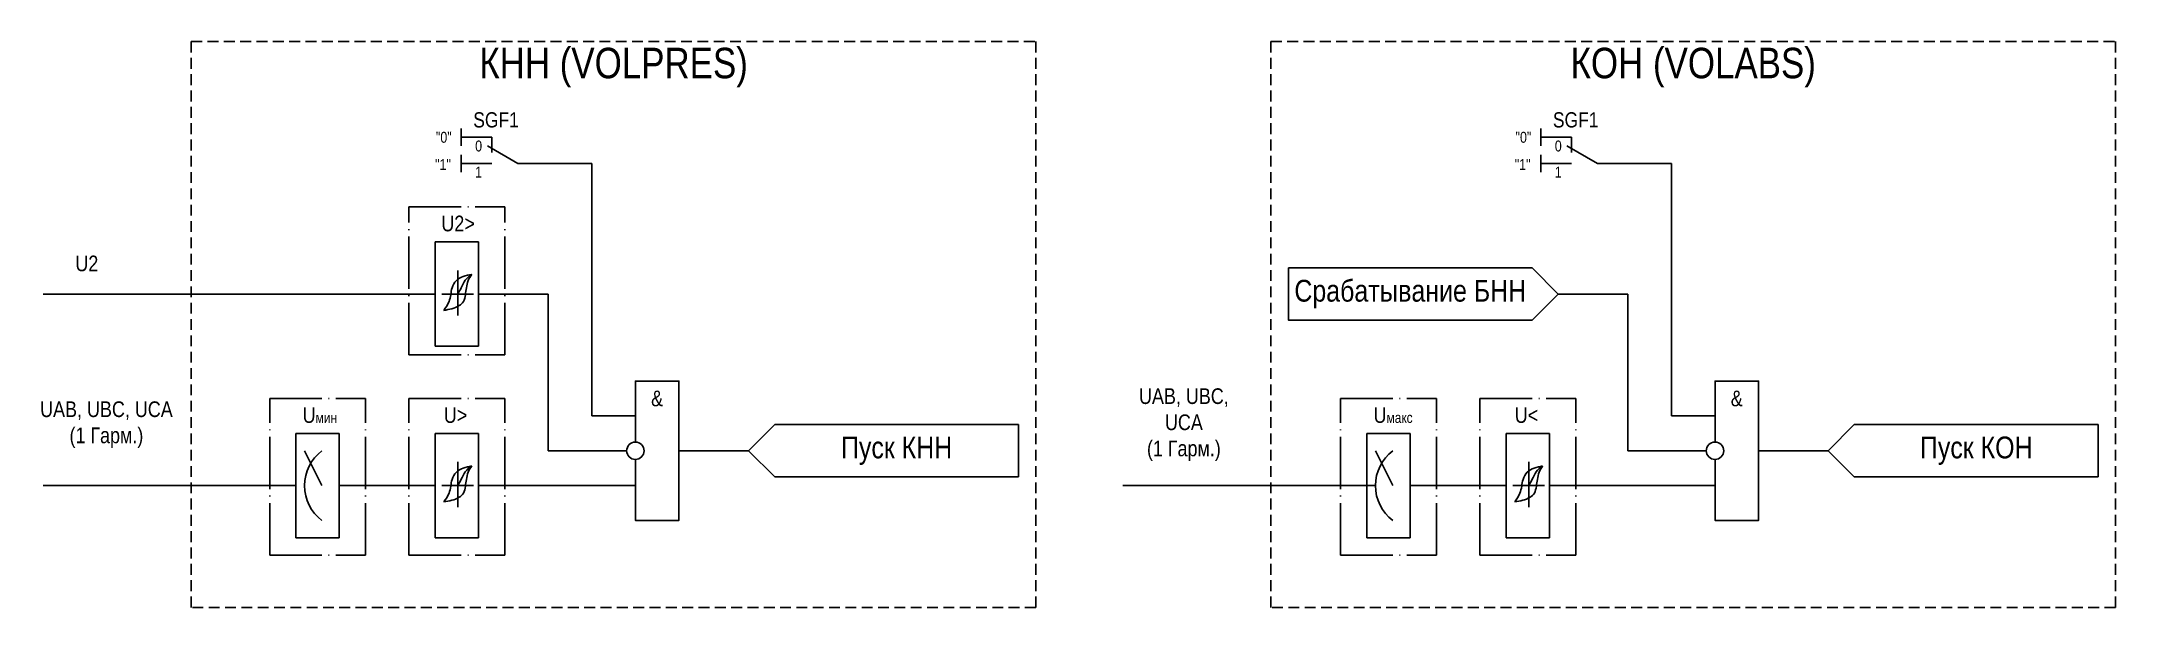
# Model space of a CAD drawing. Header units: millimetres. Extents: x -1463 to 443, y 0 to 109.
# Drawn here: x -1463.2 to -1225, y 10 to 75 of the extents above; entities that cross this region are included whole.
import ezdxf
from ezdxf.enums import TextEntityAlignment as Align

# ---------------------------------------------------------------- set-up
doc = ezdxf.new("R2010")
doc.units = ezdxf.units.MM
doc.linetypes.add('ACAD_ISO04W100', pattern=[30, 24, -3, 0, -3])
doc.linetypes.add('штриховая2', pattern=[0.375, 0.25, -0.125])
doc.layers.add('Основная', color=7, linetype='Continuous')
doc.styles.add('1.8_Gost_RD', font='ARIALN.TTF', dxfattribs={"height": 1.8})
doc.styles.add('2.5_Gost_RD', font='ARIALN.TTF', dxfattribs={"height": 2.5})
doc.styles.add('3.5_Gost_RD', font='ARIALN.TTF', dxfattribs={"height": 3.5})
doc.styles.add('Вывод', font='ARIALN.TTF', dxfattribs={"height": 2.5})
doc.styles.add('Компонент', font='ARIALN.TTF', dxfattribs={"height": 3.5})

msp = doc.modelspace()

# ---------------------------------------------------------------- texts
at = {"color": 30, "ltscale": 100, "char_height": 3.5, "width": 97, "attachment_point": 5, "style": '3.5_Gost_RD'}
for s, insert in [('КНН (VOLPRES)', (-1397.5, 72)), ('КОН (VOLABS)', (-1273.5, 72))]:
    msp.add_mtext(s, dxfattribs=dict(at, insert=insert))
at = {"ltscale": 100, "attachment_point": 1}
for s, width, insert, char_height, style in [('"1"', 2, (-1418, 61.5), 1.25, '3.5_Gost_RD'), ('"1"', 2, (-1294, 61.5), 1.25, '3.5_Gost_RD'), ('\\pi3.7178;U2>', 11, (-1421, 55), 1.8, '1.8_Gost_RD'), ('\\pi2.78586;U{\\H0.66667x;мин}', 11, (-1436, 33), 1.8, '1.8_Gost_RD'), ('U>', 4, (-1417, 33), 1.8, '1.8_Gost_RD'), ('\\pi2.78586;U{\\H0.66667x;макс}', 11, (-1313, 33), 1.8, '1.8_Gost_RD'), ('U<', 4, (-1294, 33), 1.8, '1.8_Gost_RD')]:
    msp.add_mtext_dynamic_manual_height_columns(s, width=width, gutter_width=17.5, heights=[0], dxfattribs=dict(at, insert=insert, char_height=char_height, style=style))
at = {"ltscale": 100, "char_height": 1.8, "attachment_point": 5}
for s, insert, width, style in [('U2', (-1458, 49.5), 10, '1.8_Gost_RD'), ('UAB, UBC, UCA^J(1 Гарм.)', (-1455.75, 31), 14.5, '1.8_Gost_RD'), ('&', (-1392.5, 34), 5, '2.5_Gost_RD'), ('UAB, UBC, UCA^J(1 Гарм.)', (-1332, 31), 14, '1.8_Gost_RD'), ('&', (-1268.5, 34), 5, '2.5_Gost_RD')]:
    msp.add_mtext(s, dxfattribs=dict(at, insert=insert, width=width, style=style))
at = {"color": 1, "ltscale": 100, "insert": (-1306, 46), "char_height": 2.5, "width": 28, "attachment_point": 5, "style": '2.5_Gost_RD'}
msp.add_mtext('{\\C256;Срабатывание БНН}', dxfattribs=at)
at = {"color": 0, "ltscale": 100, "char_height": 2.5, "width": 28, "attachment_point": 5, "style": '2.5_Gost_RD'}
for s, insert in [('{\\C256;Пуск КНН}', (-1365, 28)), ('{\\C256;Пуск КОН}', (-1241, 28))]:
    msp.add_mtext(s, dxfattribs=dict(at, insert=insert))

# ---------------------------------------------------------------- blocks, each defined once
blk = doc.blocks.new('*U70')
at = {"layer": 'Основная', "linetype": 'ACAD_ISO04W100', "ltscale": 0.25}
for p, q in [((0, 0), (11, 0)), ((0, -17), (0, 0)), ((11, -17), (11, 0)), ((0, -17), (11, -17))]:
    blk.add_line(p, q, dxfattribs=at)
at = {"layer": 'Основная', "style": 'Компонент'}
blk.add_attdef('ОУ', text='', height=3.5, dxfattribs=at).set_placement((11, 0), align=Align.MIDDLE_CENTER)
blk = doc.blocks.new('*U71')
at = {"layer": 'Основная', "linetype": 'ACAD_ISO04W100', "ltscale": 0.25}
for p, q in [((0, 0), (11, 0)), ((0, -18), (0, 0)), ((11, -18), (11, 0)), ((0, -18), (11, -18))]:
    blk.add_line(p, q, dxfattribs=at)
at = {"layer": 'Основная', "style": 'Компонент'}
blk.add_attdef('ОУ', text='', height=3.5, dxfattribs=at).set_placement((11, 0), align=Align.MIDDLE_CENTER)
blk = doc.blocks.new('*U83')
at = {"layer": 'Основная', "linetype": 'ACAD_ISO04W100', "ltscale": 0.25}
for p, q in [((0, 0), (11, 0)), ((0, -18), (0, 0)), ((11, -18), (11, 0)), ((0, -18), (11, -18))]:
    blk.add_line(p, q, dxfattribs=at)
at = {"layer": 'Основная', "style": 'Компонент'}
blk.add_attdef('ОУ', text='', height=3.5, dxfattribs=at).set_placement((11, 0), align=Align.MIDDLE_CENTER)
blk = doc.blocks.new('*U80')
at = {"layer": 'Основная', "ltscale": 0.35}
blk.add_line((6, 6), (6, 2.5), dxfattribs=at)
at = {"layer": 'Основная', "color": 0}
blk.add_line((0, 0), (7, 4), dxfattribs=at)
blk = doc.blocks.new('*U82')
at = {"layer": 'Основная', "color": 0}
for p, q in [((-3, 6), (-9, 6)), ((-3, 0), (-9, 0)), ((9, 0), (3, 0))]:
    blk.add_line(p, q, dxfattribs=at)
at = {"layer": 'Основная', "ltscale": 0.25, "xscale": -1}
blk.add_blockref('*U80', (3, 0), dxfattribs=at)
at = {"layer": 'Основная'}
for tag, height, style, p in [('ОУ', 3.5, 'Компонент', (-2, 10)), ('В1', 2.5, 'Вывод', (-14, 6)), ('В2', 2.5, 'Вывод', (-6, 4)), ('В3', 2.5, 'Вывод', (-6, -2))]:
    blk.add_attdef(tag, text='', height=height, dxfattribs=dict(at, style=style)).set_placement(p, align=Align.MIDDLE_CENTER)

# ---------------------------------------------------------------- linework, layer by layer
at = {"ltscale": 100}
for p, q in [((-1415, 65), (-1415, 63)), ((-1291, 65), (-1291, 63)), ((-1415, 64), (-1414, 64)), ((-1415, 62), (-1415, 60)), ((-1291, 64), (-1290, 64)), ((-1291, 62), (-1291, 60)), ((-1415, 61), (-1414, 61)), ((-1412, 61), (-1413, 61)), ((-1400, 61), (-1406, 61)), ((-1400, 32), (-1400, 61)), ((-1291, 61), (-1290, 61)), ((-1288, 61), (-1289, 61)), ((-1276, 61), (-1282, 61)), ((-1276, 32), (-1276, 61)), ((-1418, 50.5), (-1418, 52)), ((-1418, 52), (-1413, 52)), ((-1418, 43), (-1418, 51)), ((-1413, 52), (-1413, 46)), ((-1320, 49), (-1292, 49)), ((-1292, 49), (-1289, 46)), ((-1463, 46), (-1418, 46)), ((-1417.21, 46), (-1415.4, 46)), ((-1413.58, 46), (-1415.4, 46)), ((-1413, 46), (-1413, 40)), ((-1405, 46), (-1413, 46)), ((-1405, 28), (-1405, 46)), ((-1289, 46), (-1292, 43)), ((-1281, 46), (-1289, 46)), ((-1281, 28), (-1281, 46)), ((-1418, 40), (-1418, 43)), ((-1292, 43), (-1320, 43)), ((-1413, 40), (-1418, 40)), ((-1395, 32), (-1400, 32)), ((-1379, 31), (-1382, 28)), ((-1379, 31), (-1351, 31)), ((-1351, 31), (-1351, 25)), ((-1271, 32), (-1276, 32)), ((-1255, 31), (-1258, 28)), ((-1255, 31), (-1227, 31)), ((-1227, 31), (-1227, 25)), ((-1434, 28.5), (-1434, 30)), ((-1434, 30), (-1429, 30)), ((-1434, 21), (-1434, 29)), ((-1429, 30), (-1429, 24)), ((-1418, 28.5), (-1418, 30)), ((-1418, 30), (-1413, 30)), ((-1418, 21), (-1418, 29)), ((-1413, 30), (-1413, 24)), ((-1311, 28.5), (-1311, 30)), ((-1311, 30), (-1306, 30)), ((-1311, 21), (-1311, 29)), ((-1306, 30), (-1306, 24)), ((-1295, 28.5), (-1295, 30)), ((-1295, 30), (-1290, 30)), ((-1295, 21), (-1295, 29)), ((-1290, 30), (-1290, 24)), ((-1431, 24), (-1433, 28)), ((-1405, 28), (-1396, 28)), ((-1390, 28), (-1382, 28)), ((-1382, 28), (-1379, 25)), ((-1308, 24), (-1310, 28)), ((-1281, 28), (-1272, 28)), ((-1266, 28), (-1258, 28)), ((-1258, 28), (-1255, 25)), ((-1463, 24), (-1434, 24)), ((-1429, 24), (-1418, 24)), ((-1429, 24), (-1429, 18)), ((-1417.21, 24), (-1415.4, 24)), ((-1413.58, 24), (-1415.4, 24)), ((-1413, 24), (-1395, 24)), ((-1413, 24), (-1413, 18)), ((-1351, 25), (-1379, 25)), ((-1339, 24), (-1310, 24)), ((-1318, 24), (-1311, 24)), ((-1306, 24), (-1295, 24)), ((-1306, 24), (-1306, 18)), ((-1294.21, 24), (-1292.4, 24)), ((-1290.58, 24), (-1292.4, 24)), ((-1290, 24), (-1282, 24)), ((-1290, 24), (-1290, 18)), ((-1289, 24), (-1271, 24)), ((-1227, 25), (-1255, 25)), ((-1434, 18), (-1434, 21)), ((-1418, 18), (-1418, 21)), ((-1311, 18), (-1311, 21)), ((-1295, 18), (-1295, 21)), ((-1429, 18), (-1434, 18)), ((-1413, 18), (-1418, 18)), ((-1306, 18), (-1311, 18)), ((-1290, 18), (-1295, 18))]:
    msp.add_line(p, q, dxfattribs=at)
for p, q in [((-1415.4, 48.72), (-1415.4, 43.52)), ((-1415.4, 26.72), (-1415.4, 21.52)), ((-1292.4, 26.72), (-1292.4, 21.52))]:
    msp.add_line(p, q)
at = {"linetype": 'штриховая2', "ltscale": 5}
for points in [[(-1446, 75), (-1349, 75), (-1349, 10), (-1446, 10)], [(-1322, 75), (-1225, 75), (-1225, 10), (-1322, 10)]]:
    msp.add_lwpolyline(points, close=True, dxfattribs=at)
at = {"ltscale": 100}
for points in [[(-1320, 49), (-1292, 49), (-1289, 46), (-1292, 43), (-1320, 43), (-1320, 49)], [(-1395, 31), (-1395, 36), (-1390, 36), (-1390, 20), (-1395, 20), (-1395, 27)], [(-1271, 31), (-1271, 36), (-1266, 36), (-1266, 20), (-1271, 20), (-1271, 27)], [(-1395, 29), (-1395, 32)], [(-1271, 29), (-1271, 32)], [(-1395, 29), (-1395, 29)], [(-1271, 29), (-1271, 29)]]:
    msp.add_lwpolyline(points, dxfattribs=at)
for centre in [(-1395, 28), (-1271, 28)]:
    msp.add_circle(centre, 1)
for centre in [(-1428, 24), (-1305, 24)]:
    msp.add_arc(centre, 5, 126.8699, 233.1301, dxfattribs=at)
for points in [[(-1416.2, 45.92), (-1416.05, 46.71), (-1415.56, 47.54), (-1413.8, 48.26)], [(-1415.4, 46), (-1415, 46.72), (-1414.53, 47.6), (-1413.8, 48.26)], [(-1414.52, 45.92), (-1414.4, 46.71), (-1414.19, 47.54), (-1413.8, 48.26)], [(-1416.2, 45.92), (-1416.4, 45.13), (-1417, 44.12)], [(-1414.52, 45.92), (-1414.75, 45.13), (-1415.24, 44.67), (-1417, 44.12)], [(-1416.2, 23.92), (-1416.05, 24.71), (-1415.56, 25.54), (-1413.8, 26.26)], [(-1415.4, 24), (-1415, 24.72), (-1414.53, 25.6), (-1413.8, 26.26)], [(-1414.52, 23.92), (-1414.4, 24.71), (-1414.19, 25.54), (-1413.8, 26.26)], [(-1293.2, 23.92), (-1293.05, 24.71), (-1292.56, 25.54), (-1290.8, 26.26)], [(-1292.4, 24), (-1292, 24.72), (-1291.53, 25.6), (-1290.8, 26.26)], [(-1291.52, 23.92), (-1291.4, 24.71), (-1291.19, 25.54), (-1290.8, 26.26)], [(-1416.2, 23.92), (-1416.4, 23.13), (-1417, 22.12)], [(-1414.52, 23.92), (-1414.75, 23.13), (-1415.24, 22.67), (-1417, 22.12)], [(-1293.2, 23.92), (-1293.4, 23.13), (-1294, 22.12)], [(-1291.52, 23.92), (-1291.75, 23.13), (-1292.24, 22.67), (-1294, 22.12)]]:
    msp.add_spline(points, degree=3)

# ---------------------------------------------------------------- block references
at = {"layer": 'Основная', "ltscale": 0.25, "xscale": 0.5, "yscale": 0.5, "zscale": 0.5}
for p in [(-1410, 61), (-1286, 61)]:
    msp.add_blockref('*U82', p, dxfattribs=at).add_auto_attribs({'ОУ': 'SGF1', 'В1': '"0"', 'В2': '0', 'В3': '1'})
at = {"layer": 'Основная', "ltscale": 0.25}
for name, p in [('*U70', (-1421, 56)), ('*U83', (-1437, 34)), ('*U71', (-1421, 34)), ('*U83', (-1314, 34)), ('*U71', (-1298, 34))]:
    msp.add_blockref(name, p, dxfattribs=at)

msp.set_redraw_order([(e.dxf.handle, doc.entitydb.next_handle()) for e in msp.query("TEXT MTEXT ATTDEF DIMENSION ARC_DIMENSION")])  # texts and dimensions are drawn at this point

doc.saveas('drawing.dxf')
